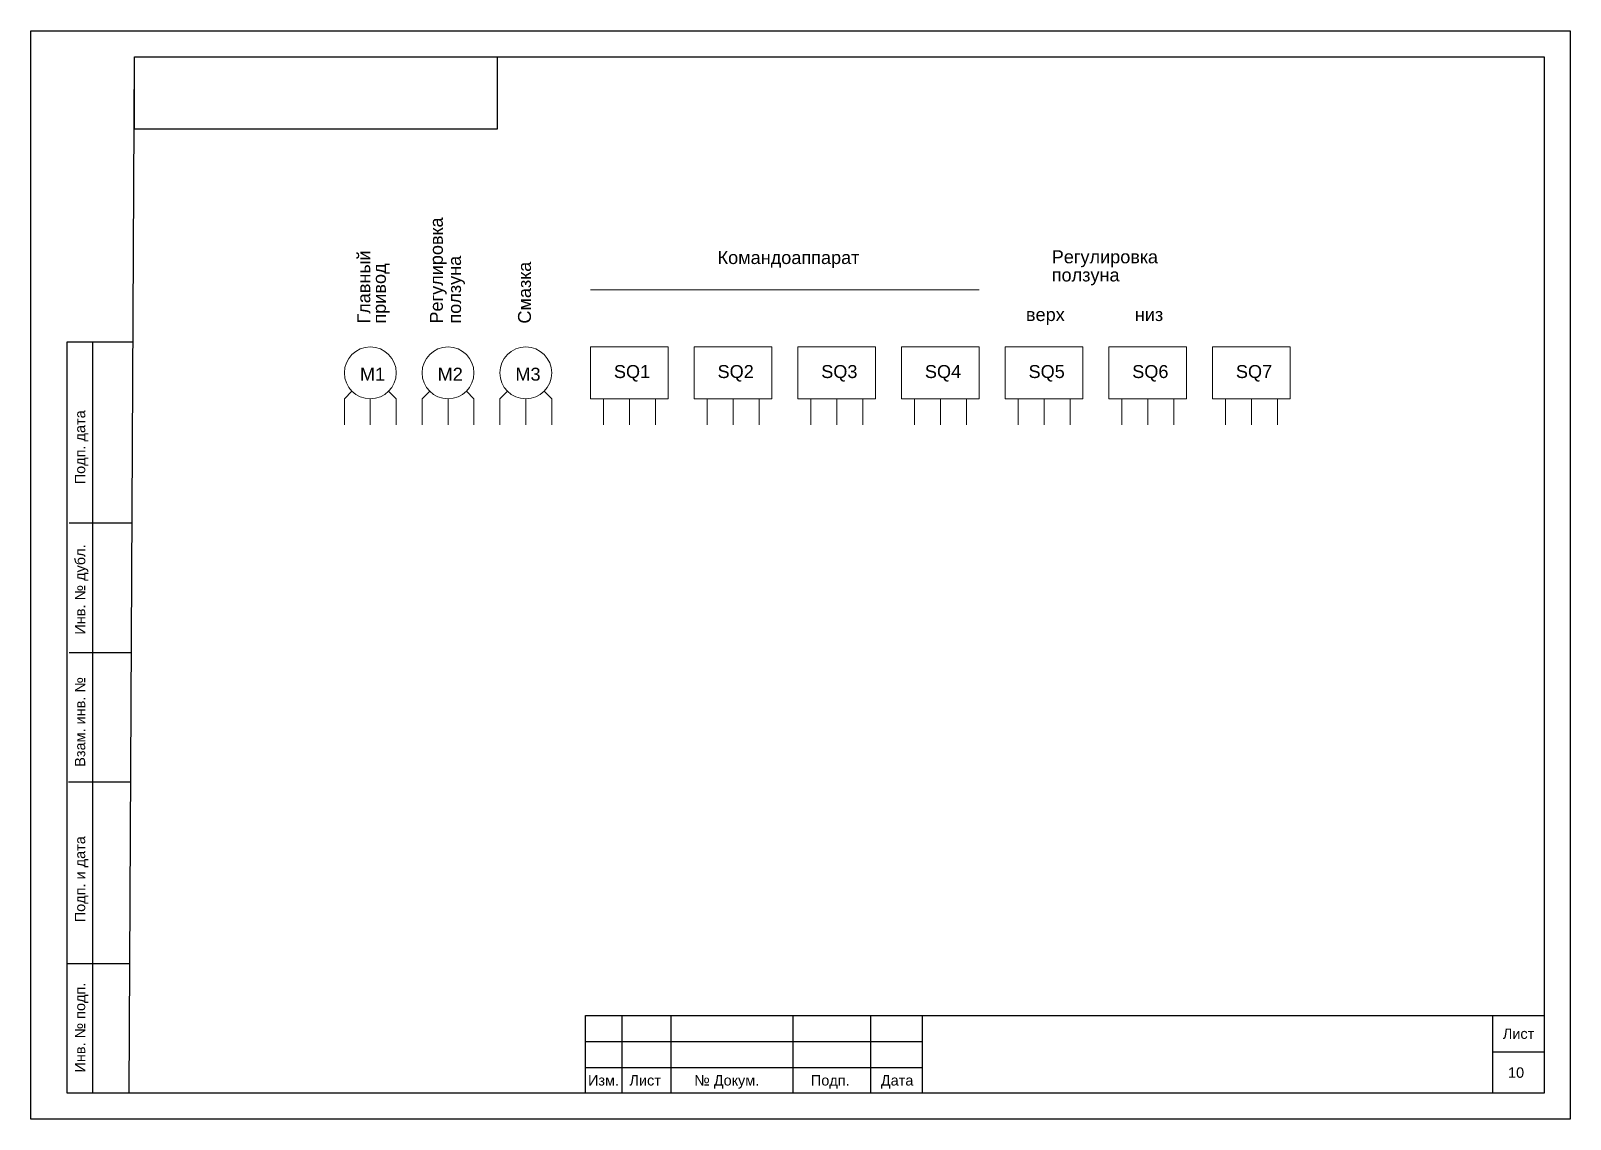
# Model space of a CAD drawing. Header units: millimetres. Extents: x 1674 to 4134, y 2914 to 4124.
# Drawn here: x 2972 to 3269, y 3290 to 3500 of the extents above; entities that cross this region are included whole.
import ezdxf

# ---------------------------------------------------------------- set-up
doc = ezdxf.new("R2010")
doc.units = ezdxf.units.MM
doc.layers.add('Аппаратура', color=7, linetype='Continuous', lineweight=20)
doc.layers.add('Рамки', color=7, linetype='Continuous', lineweight=25)
doc.styles.get("Standard").update_dxf_attribs({"font": 'arial.ttf'})

msp = doc.modelspace()

# ---------------------------------------------------------------- texts
for s, p in [('Регулировка', (3051.5, 3443.5)), ('Главный ', (3037.5, 3443.5)), ('привод', (3040.5, 3443.5)), ('ползуна', (3055, 3443.5)), ('Смазка', (3068.5, 3443.5))]:
    msp.add_text(s, height=2.5, rotation=90).set_placement(p)
for s, p in [('Командоаппарат', (3104.5, 3455)), ('Регулировка', (3168.97, 3455.14)), ('Регулировка', (3168.97, 3455.14)), ('ползуна', (3168.97, 3451.64)), ('ползуна', (3168.97, 3451.64)), ('верх', (3164, 3444)), ('низ', (3185, 3444))]:
    msp.add_text(s, height=2.5).set_placement(p)
at = {"layer": 'Аппаратура'}
for s, p in [('M1', (3035.5, 3432.5)), ('М2', (3050.5, 3432.5)), ('М3', (3065.5, 3432.5)), ('SQ1', (3084.5, 3433)), ('SQ2', (3104.5, 3433)), ('SQ3', (3124.5, 3433)), ('SQ4', (3144.5, 3433)), ('SQ5', (3164.5, 3433)), ('SQ6', (3184.5, 3433)), ('SQ7', (3204.5, 3433))]:
    msp.add_text(s, height=2.5, dxfattribs=at).set_placement(p)
at = {"layer": 'Рамки'}
for s, p in [('Подп. дата', (2982.5, 3412.5)), ('Инв. № дубл.', (2982.5, 3383.5)), ('Взам. инв. №', (2982.5, 3358)), ('Подп. и дата', (2982.5, 3328)), ('Инв. № подп.', (2982.5, 3299))]:
    msp.add_text(s, height=2, rotation=90, dxfattribs=at).set_placement(p)
for s, p in [('Лист', (3256, 3305.5)), ('10', (3257, 3298)), ('Изм.', (3079.5, 3296.5)), ('Лист', (3087.5, 3296.5)), ('№ Докум.', (3100, 3296.5)), ('Подп.', (3122.5, 3296.5)), ('Дата', (3136, 3296.5))]:
    msp.add_text(s, height=2, dxfattribs=at).set_placement(p)

# ---------------------------------------------------------------- linework, layer by layer
at = {"layer": 'Аппаратура'}
for p, q in [((3080, 3450), (3155, 3450)), ((3032.5, 3429), (3033.96, 3430.46)), ((3041.04, 3430.46), (3042.5, 3429)), ((3047.5, 3429), (3048.96, 3430.46)), ((3056.04, 3430.46), (3057.5, 3429)), ((3062.5, 3429), (3063.96, 3430.46)), ((3071.04, 3430.46), (3072.5, 3429)), ((3032.5, 3429), (3032.5, 3424)), ((3037.5, 3429), (3037.5, 3424)), ((3042.5, 3429), (3042.5, 3424)), ((3047.5, 3429), (3047.5, 3424)), ((3052.5, 3429), (3052.5, 3424)), ((3057.5, 3429), (3057.5, 3424)), ((3062.5, 3429), (3062.5, 3424)), ((3067.5, 3429), (3067.5, 3424)), ((3072.5, 3429), (3072.5, 3424)), ((3082.5, 3429), (3082.5, 3424)), ((3087.5, 3429), (3087.5, 3424)), ((3092.5, 3429), (3092.5, 3424)), ((3102.5, 3429), (3102.5, 3424)), ((3107.5, 3429), (3107.5, 3424)), ((3112.5, 3429), (3112.5, 3424)), ((3122.5, 3429), (3122.5, 3424)), ((3127.5, 3429), (3127.5, 3424)), ((3132.5, 3429), (3132.5, 3424)), ((3142.5, 3429), (3142.5, 3424)), ((3147.5, 3429), (3147.5, 3424)), ((3152.5, 3429), (3152.5, 3424)), ((3162.5, 3429), (3162.5, 3424)), ((3167.5, 3429), (3167.5, 3424)), ((3172.5, 3429), (3172.5, 3424)), ((3182.5, 3429), (3182.5, 3424)), ((3187.5, 3429), (3187.5, 3424)), ((3192.5, 3429), (3192.5, 3424)), ((3202.5, 3429), (3202.5, 3424)), ((3207.5, 3429), (3207.5, 3424)), ((3212.5, 3429), (3212.5, 3424))]:
    msp.add_line(p, q, dxfattribs=at)
for points in [[(3080, 3439), (3095, 3439), (3095, 3429), (3080, 3429)], [(3100, 3439), (3115, 3439), (3115, 3429), (3100, 3429)], [(3120, 3439), (3135, 3439), (3135, 3429), (3120, 3429)], [(3140, 3439), (3155, 3439), (3155, 3429), (3140, 3429)], [(3160, 3439), (3175, 3439), (3175, 3429), (3160, 3429)], [(3180, 3439), (3195, 3439), (3195, 3429), (3180, 3429)], [(3200, 3439), (3215, 3439), (3215, 3429), (3200, 3429)]]:
    msp.add_lwpolyline(points, close=True, dxfattribs=at)
for centre in [(3037.5, 3434), (3052.5, 3434), (3067.5, 3434)]:
    msp.add_circle(centre, 5, dxfattribs=at)
at = {"layer": 'Рамки'}
for p, q in [((2991, 3295), (2992, 3495)), ((2992, 3495), (3264, 3495)), ((3264, 3495), (3264, 3295)), ((2979, 3440), (2991.72, 3440)), ((2979, 3295), (2979, 3440)), ((2984, 3295), (2984, 3440)), ((2991.42, 3405), (2979.42, 3405)), ((2991.42, 3380), (2979.42, 3380)), ((2991.3, 3355), (2979.3, 3355)), ((2991.12, 3320), (2979.12, 3320)), ((2991.12, 3320), (2979.12, 3320)), ((2991.12, 3320), (2979.12, 3320)), ((3086, 3310), (3086, 3295)), ((3095.5, 3310), (3095.5, 3295)), ((3119, 3310), (3119, 3295)), ((3134, 3310), (3134, 3295)), ((3254, 3310), (3254, 3295)), ((3079, 3305), (3144, 3305)), ((3254, 3303), (3264, 3303)), ((3079, 3300), (3144, 3300)), ((2991, 3295), (2979, 3295)), ((3264, 3295), (2991, 3295))]:
    msp.add_line(p, q, dxfattribs=at)
for points in [[(2972, 3500), (3269, 3500), (3269, 3290), (2972, 3290)], [(2992, 3495), (3062, 3495), (3062, 3481), (2992, 3481)], [(3079, 3295), (3079, 3310), (3264, 3310), (3264, 3295)], [(3079, 3310), (3144, 3310), (3144, 3295), (3079, 3295)]]:
    msp.add_lwpolyline(points, close=True, dxfattribs=at)

msp.set_redraw_order([(e.dxf.handle, doc.entitydb.next_handle()) for e in msp.query("TEXT MTEXT ATTDEF DIMENSION ARC_DIMENSION")])  # texts and dimensions are drawn at this point

doc.saveas('drawing.dxf')
